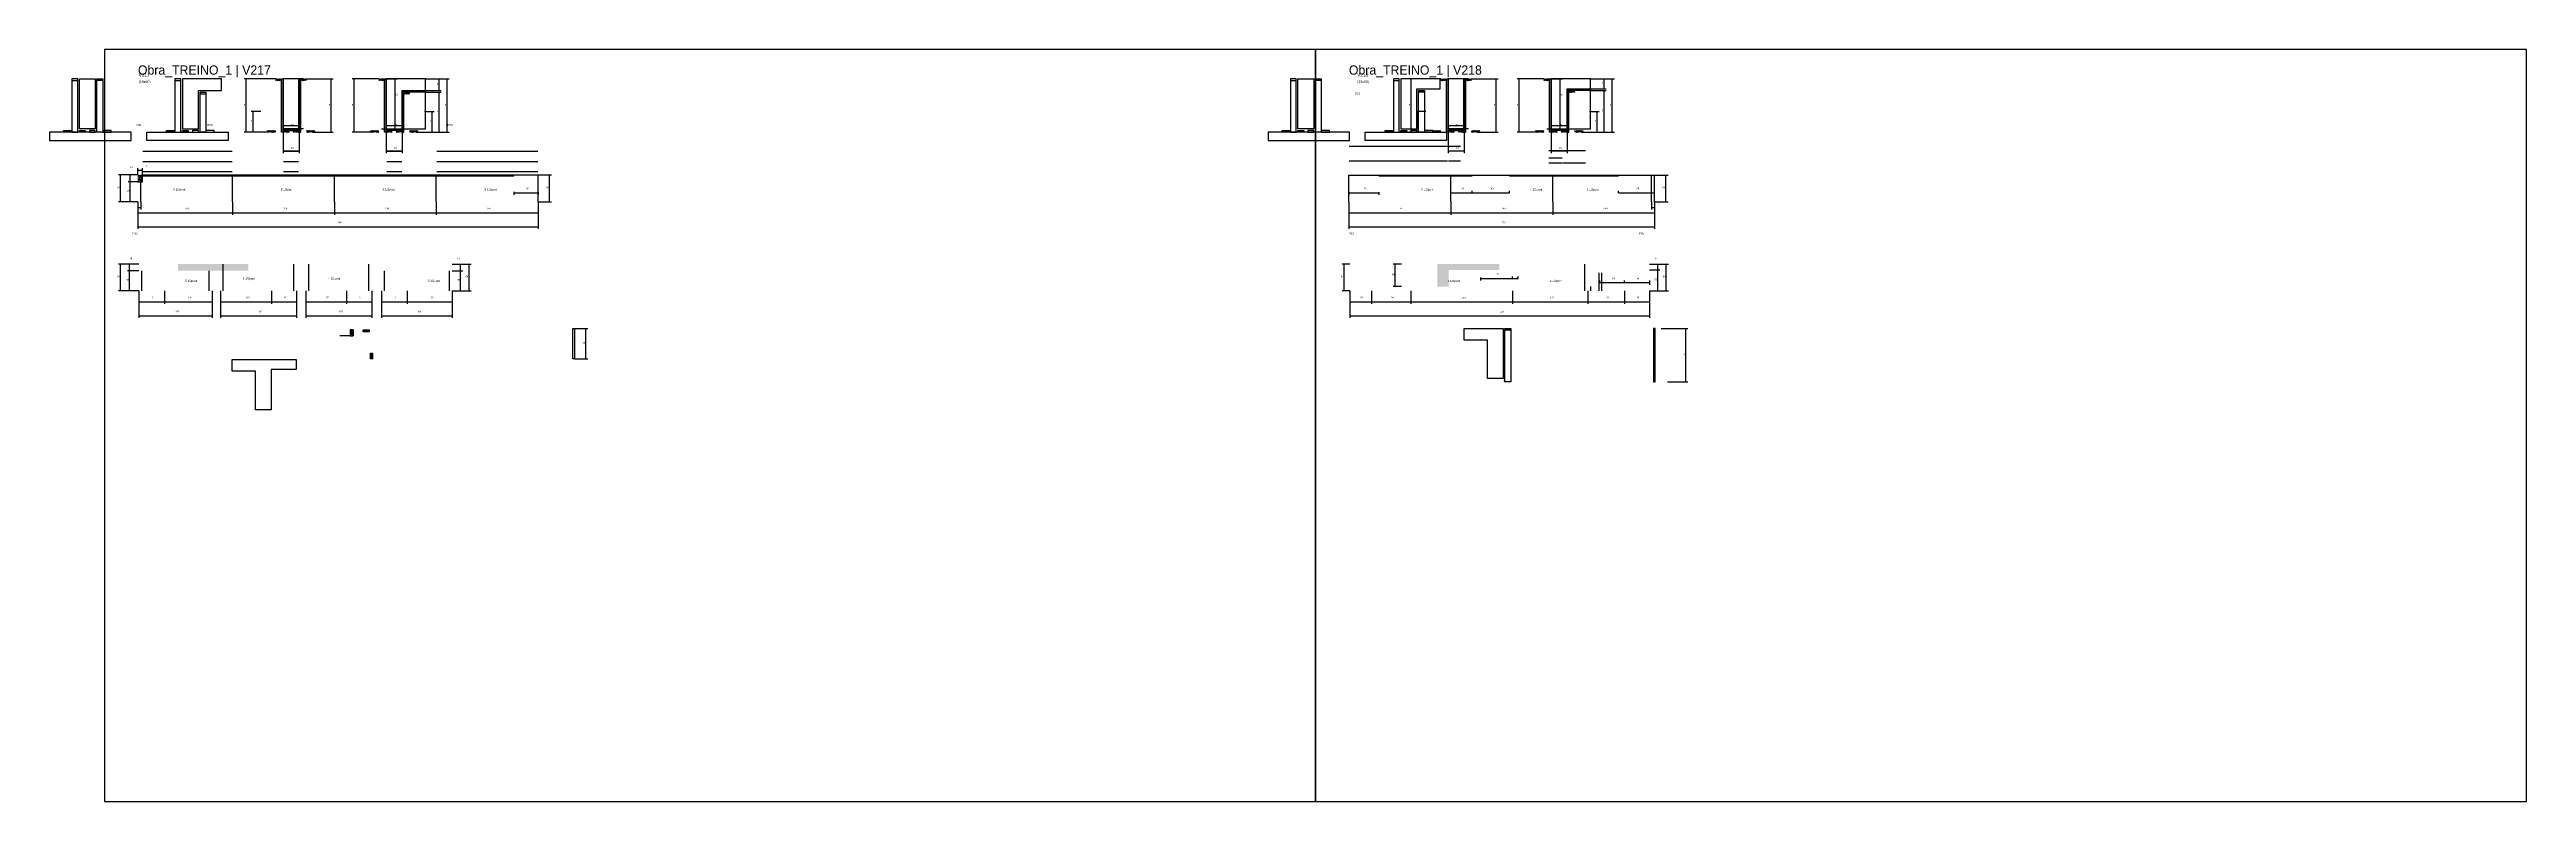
# Model space of a CAD drawing. Header units: metres. Extents: x -132 to 34800, y -36000 to 1848.
# Drawn here: x -132 to 5800, y -12600 to -10800 of the extents above; entities that cross this region are included whole.
import ezdxf

# ---------------------------------------------------------------- set-up
doc = ezdxf.new("R2010")
doc.units = ezdxf.units.M
for name, color, linetype in [('CELL_BORDER', 8, 'Continuous'), ('CONCRETO', 251, 'Continuous'), ('COTA', 4, 'Continuous'), ('Cota Seção (2x)', 4, 'Continuous'), ('Hachura', 253, 'Continuous'), ('LABEL_ID', 3, 'Continuous'), ('Madeira', 126, 'Continuous'), ('NOMENCLATURA', 7, 'Continuous'), ('Painéis', 200, 'Continuous'), ('SARR_2.2x7', 40, 'Continuous'), ('Texto Seção', 7, 'Continuous')]:
    doc.layers.add(name, color=color, linetype=linetype)

msp = doc.modelspace()

# ---------------------------------------------------------------- hatches: boundary and pattern name
at = {"layer": 'COTA'}
h = msp.add_hatch(dxfattribs=at)
h.set_pattern_fill('AR-CONC', scale=0.03)
h.paths.add_polyline_path([(80, -11100.3), (91, -11100.3), (91, -11116.3), (80, -11116.3)])
h = msp.add_hatch(dxfattribs=at)
h.set_pattern_fill('AR-CONC', scale=0.03)
h.paths.add_polyline_path([(344.7, -11329.4), (344.7, -11313.4), (344.7, -11313.4), (175.7, -11313.4), (175.7, -11313.4), (175.7, -11329.4), (175.7, -11329.4), (344.7, -11329.4)])
h = msp.add_hatch(dxfattribs=at)
h.set_pattern_fill('AR-CONC', scale=0.03)
h.paths.add_polyline_path([(3219, -11367.5), (3219, -11327.5), (3219, -11327.5), (3340, -11327.5), (3340, -11327.5), (3340, -11313.5), (3340, -11313.5), (3192, -11313.5), (3192, -11313.5), (3192, -11367.5), (3192, -11367.5), (3219, -11367.5)])
at = {"layer": 'Hachura'}
h = msp.add_hatch(dxfattribs=at)
h.set_pattern_fill('ANSI31', scale=0.5)
h.paths.add_polyline_path([(423.8, -10874.4), (423.8, -10870), (423.8, -10870), (409.8, -10870), (409.8, -10870), (409.8, -10874.4), (409.8, -10874.4), (423.8, -10874.4)])
h = msp.add_hatch(color=8, dxfattribs=at)
h.dxf.hatch_style = 1
h.paths.add_polyline_path([(423.8, -10870), (427.8, -10870), (427.8, -10870), (427.8, -10998), (427.8, -10998), (423.8, -10998), (423.8, -10998), (423.8, -10870)])
h = msp.add_hatch(color=8, dxfattribs=at)
h.dxf.hatch_style = 1
h.paths.add_polyline_path([(469.8, -10870), (465.8, -10870), (465.8, -10870), (465.8, -10998), (465.8, -10998), (469.8, -10998), (469.8, -10998), (469.8, -10870)])
h = msp.add_hatch(dxfattribs=at)
h.set_pattern_fill('ANSI31', scale=0.5)
h.paths.add_polyline_path([(469.8, -10874.4), (469.8, -10870), (469.8, -10870), (483.8, -10870), (483.8, -10870), (483.8, -10874.4), (483.8, -10874.4), (469.8, -10874.4)])
h = msp.add_hatch(dxfattribs=at)
h.set_pattern_fill('ANSI31', scale=0.5)
h.paths.add_polyline_path([(670.7, -10874.4), (670.7, -10870), (670.7, -10870), (656.7, -10870), (656.7, -10870), (656.7, -10874.4), (656.7, -10874.4), (670.7, -10874.4)])
h = msp.add_hatch(color=8, dxfattribs=at)
h.dxf.hatch_style = 1
h.paths.add_polyline_path([(670.7, -10870), (674.7, -10870), (674.7, -10870), (674.7, -10998), (674.7, -10998), (670.7, -10998), (670.7, -10998), (670.7, -10870)])
h = msp.add_hatch(color=8, dxfattribs=at)
h.dxf.hatch_style = 1
h.paths.add_polyline_path([(716.7, -10898), (712.7, -10898), (712.7, -10898), (712.7, -10998), (712.7, -10998), (716.7, -10998), (716.7, -10998), (716.7, -10898)])
h = msp.add_hatch(color=8, dxfattribs=at)
h.dxf.hatch_style = 1
h.paths.add_polyline_path([(712.7, -10902), (712.7, -10898), (712.7, -10898), (768.3, -10898), (768.3, -10898), (768.3, -10902), (768.3, -10902), (712.7, -10902)])
h = msp.add_hatch(dxfattribs=at)
h.set_pattern_fill('ANSI31', scale=0.5)
h.paths.add_polyline_path([(716.7, -10906.4), (716.7, -10902), (716.7, -10902), (730.7, -10902), (730.7, -10902), (730.7, -10906.4), (730.7, -10906.4), (716.7, -10906.4)])
h = msp.add_hatch(dxfattribs=at)
h.set_pattern_fill('ANSI31', scale=0.5)
h.paths.add_polyline_path([(3213.8, -10874.4), (3213.8, -10870), (3213.8, -10870), (3199.8, -10870), (3199.8, -10870), (3199.8, -10874.4), (3199.8, -10874.4), (3213.8, -10874.4)])
h = msp.add_hatch(color=8, dxfattribs=at)
h.dxf.hatch_style = 1
h.paths.add_polyline_path([(3213.8, -10870), (3217.8, -10870), (3217.8, -10870), (3217.8, -10998), (3217.8, -10998), (3213.8, -10998), (3213.8, -10998), (3213.8, -10870)])
h = msp.add_hatch(color=8, dxfattribs=at)
h.dxf.hatch_style = 1
h.paths.add_polyline_path([(3259.8, -10870), (3255.8, -10870), (3255.8, -10870), (3255.8, -10998), (3255.8, -10998), (3259.8, -10998), (3259.8, -10998), (3259.8, -10870)])
h = msp.add_hatch(dxfattribs=at)
h.set_pattern_fill('ANSI31', scale=0.5)
h.paths.add_polyline_path([(3259.8, -10874.4), (3259.8, -10870), (3259.8, -10870), (3273.8, -10870), (3273.8, -10870), (3273.8, -10874.4), (3273.8, -10874.4), (3259.8, -10874.4)])
h = msp.add_hatch(dxfattribs=at)
h.set_pattern_fill('ANSI31', scale=0.5)
h.paths.add_polyline_path([(3460.7, -10874.4), (3460.7, -10870), (3460.7, -10870), (3446.7, -10870), (3446.7, -10870), (3446.7, -10874.4), (3446.7, -10874.4), (3460.7, -10874.4)])
h = msp.add_hatch(color=8, dxfattribs=at)
h.dxf.hatch_style = 1
h.paths.add_polyline_path([(3460.7, -10870), (3464.7, -10870), (3464.7, -10870), (3464.7, -10998), (3464.7, -10998), (3460.7, -10998), (3460.7, -10998), (3460.7, -10870)])
h = msp.add_hatch(color=8, dxfattribs=at)
h.dxf.hatch_style = 1
h.paths.add_polyline_path([(3502.7, -10898), (3502.7, -10894), (3502.7, -10894), (3558.3, -10894), (3558.3, -10894), (3558.3, -10898), (3558.3, -10898), (3502.7, -10898)])
h = msp.add_hatch(color=8, dxfattribs=at)
h.dxf.hatch_style = 1
h.paths.add_polyline_path([(3506.7, -10898), (3502.7, -10898), (3502.7, -10898), (3502.7, -10998), (3502.7, -10998), (3506.7, -10998), (3506.7, -10998), (3506.7, -10898)])
h = msp.add_hatch(dxfattribs=at)
h.set_pattern_fill('ANSI31', scale=0.5)
h.paths.add_polyline_path([(3506.7, -10902.4), (3506.7, -10898), (3506.7, -10898), (3520.7, -10898), (3520.7, -10898), (3520.7, -10902.4), (3520.7, -10902.4), (3506.7, -10902.4)])
h = msp.add_hatch(dxfattribs=at)
h.set_pattern_fill('ANSI31', scale=0.5)
h.paths.add_polyline_path([(389.8, -10998), (389.8, -10993.6), (389.8, -10993.6), (409.8, -10993.6), (409.8, -10993.6), (409.8, -10998), (409.8, -10998), (389.8, -10998)])
h = msp.add_hatch(color=8, dxfattribs=at)
h.dxf.hatch_style = 1
h.paths.add_polyline_path([(465.8, -10993.6), (465.8, -10990), (465.8, -10990), (427.8, -10990), (427.8, -10990), (427.8, -10993.6), (427.8, -10993.6), (465.8, -10993.6)])
h = msp.add_hatch(dxfattribs=at)
h.set_pattern_fill('ANSI31', scale=0.5)
h.paths.add_polyline_path([(427.8, -10998), (427.8, -10993.6), (427.8, -10993.6), (441.8, -10993.6), (441.8, -10993.6), (441.8, -10998), (441.8, -10998), (427.8, -10998)])
h = msp.add_hatch(dxfattribs=at)
h.set_pattern_fill('ANSI31', scale=0.5)
h.paths.add_polyline_path([(465.8, -10998), (465.8, -10993.6), (465.8, -10993.6), (451.8, -10993.6), (451.8, -10993.6), (451.8, -10998), (451.8, -10998), (465.8, -10998)])
h = msp.add_hatch(dxfattribs=at)
h.set_pattern_fill('ANSI31', scale=0.5)
h.paths.add_polyline_path([(503.8, -10998), (503.8, -10993.6), (503.8, -10993.6), (483.8, -10993.6), (483.8, -10993.6), (483.8, -10998), (483.8, -10998), (503.8, -10998)])
h = msp.add_hatch(dxfattribs=at)
h.set_pattern_fill('ANSI31', scale=0.5)
h.paths.add_polyline_path([(636.7, -10998), (636.7, -10993.6), (636.7, -10993.6), (656.7, -10993.6), (656.7, -10993.6), (656.7, -10998), (656.7, -10998), (636.7, -10998)])
h = msp.add_hatch(color=8, dxfattribs=at)
h.dxf.hatch_style = 1
h.paths.add_polyline_path([(674.7, -10993.6), (674.7, -10990), (674.7, -10990), (712.7, -10990), (712.7, -10990), (712.7, -10993.6), (712.7, -10993.6), (674.7, -10993.6)])
h = msp.add_hatch(dxfattribs=at)
h.set_pattern_fill('ANSI31', scale=0.5)
h.paths.add_polyline_path([(674.7, -10998), (674.7, -10993.6), (674.7, -10993.6), (688.7, -10993.6), (688.7, -10993.6), (688.7, -10998), (688.7, -10998), (674.7, -10998)])
h = msp.add_hatch(dxfattribs=at)
h.set_pattern_fill('ANSI31', scale=0.5)
h.paths.add_polyline_path([(712.7, -10998), (712.7, -10993.6), (712.7, -10993.6), (698.7, -10993.6), (698.7, -10993.6), (698.7, -10998), (698.7, -10998), (712.7, -10998)])
h = msp.add_hatch(dxfattribs=at)
h.set_pattern_fill('ANSI31', scale=0.5)
h.paths.add_polyline_path([(750.7, -10998), (750.7, -10993.6), (750.7, -10993.6), (730.7, -10993.6), (730.7, -10993.6), (730.7, -10998), (730.7, -10998), (750.7, -10998)])
h = msp.add_hatch(dxfattribs=at)
h.set_pattern_fill('ANSI31', scale=0.5)
h.paths.add_polyline_path([(3179.8, -10998), (3179.8, -10993.6), (3179.8, -10993.6), (3199.8, -10993.6), (3199.8, -10993.6), (3199.8, -10998), (3199.8, -10998), (3179.8, -10998)])
h = msp.add_hatch(color=8, dxfattribs=at)
h.dxf.hatch_style = 1
h.paths.add_polyline_path([(3255.8, -10993.6), (3255.8, -10990), (3255.8, -10990), (3217.8, -10990), (3217.8, -10990), (3217.8, -10993.6), (3217.8, -10993.6), (3255.8, -10993.6)])
h = msp.add_hatch(dxfattribs=at)
h.set_pattern_fill('ANSI31', scale=0.5)
h.paths.add_polyline_path([(3217.8, -10998), (3217.8, -10993.6), (3217.8, -10993.6), (3231.8, -10993.6), (3231.8, -10993.6), (3231.8, -10998), (3231.8, -10998), (3217.8, -10998)])
h = msp.add_hatch(dxfattribs=at)
h.set_pattern_fill('ANSI31', scale=0.5)
h.paths.add_polyline_path([(3255.8, -10998), (3255.8, -10993.6), (3255.8, -10993.6), (3241.8, -10993.6), (3241.8, -10993.6), (3241.8, -10998), (3241.8, -10998), (3255.8, -10998)])
h = msp.add_hatch(dxfattribs=at)
h.set_pattern_fill('ANSI31', scale=0.5)
h.paths.add_polyline_path([(3293.8, -10998), (3293.8, -10993.6), (3293.8, -10993.6), (3273.8, -10993.6), (3273.8, -10993.6), (3273.8, -10998), (3273.8, -10998), (3293.8, -10998)])
h = msp.add_hatch(dxfattribs=at)
h.set_pattern_fill('ANSI31', scale=0.5)
h.paths.add_polyline_path([(3426.7, -10998), (3426.7, -10993.6), (3426.7, -10993.6), (3446.7, -10993.6), (3446.7, -10993.6), (3446.7, -10998), (3446.7, -10998), (3426.7, -10998)])
h = msp.add_hatch(color=8, dxfattribs=at)
h.dxf.hatch_style = 1
h.paths.add_polyline_path([(3464.7, -10993.6), (3464.7, -10990), (3464.7, -10990), (3502.7, -10990), (3502.7, -10990), (3502.7, -10993.6), (3502.7, -10993.6), (3464.7, -10993.6)])
h = msp.add_hatch(dxfattribs=at)
h.set_pattern_fill('ANSI31', scale=0.5)
h.paths.add_polyline_path([(3464.7, -10998), (3464.7, -10993.6), (3464.7, -10993.6), (3478.7, -10993.6), (3478.7, -10993.6), (3478.7, -10998), (3478.7, -10998), (3464.7, -10998)])
h = msp.add_hatch(dxfattribs=at)
h.set_pattern_fill('ANSI31', scale=0.5)
h.paths.add_polyline_path([(3502.7, -10998), (3502.7, -10993.6), (3502.7, -10993.6), (3488.7, -10993.6), (3488.7, -10993.6), (3488.7, -10998), (3488.7, -10998), (3502.7, -10998)])
h = msp.add_hatch(dxfattribs=at)
h.set_pattern_fill('ANSI31', scale=0.5)
h.paths.add_polyline_path([(3540.7, -10998), (3540.7, -10993.6), (3540.7, -10993.6), (3520.7, -10993.6), (3520.7, -10993.6), (3520.7, -10998), (3520.7, -10998), (3540.7, -10998)])
h = msp.add_hatch(dxfattribs=at)
h.set_pattern_fill('ANSI31', scale=0.5)
h.paths.add_polyline_path([(595.2, -11471.1), (588.2, -11471.1), (588.2, -11485.1), (595.2, -11485.1)])
h = msp.add_hatch(dxfattribs=at)
h.set_pattern_fill('ANSI31', scale=0.5)
h.paths.add_polyline_path([(619.5, -11471.1), (619.5, -11475.5), (619.5, -11475.5), (633.5, -11475.5), (633.5, -11475.5), (633.5, -11471.1), (633.5, -11471.1), (619.5, -11471.1)])
h = msp.add_hatch(color=8, dxfattribs=at)
h.dxf.hatch_style = 1
h.paths.add_polyline_path([(3353.6, -11467.6), (3349.6, -11467.6), (3349.6, -11467.6), (3349.6, -11595.6), (3349.6, -11595.6), (3353.6, -11595.6), (3353.6, -11595.6), (3353.6, -11467.6)])
h = msp.add_hatch(dxfattribs=at)
h.set_pattern_fill('ANSI31', scale=0.5)
h.paths.add_polyline_path([(3353.6, -11472), (3353.6, -11467.6), (3353.6, -11467.6), (3367.6, -11467.6), (3367.6, -11467.6), (3367.6, -11472), (3367.6, -11472), (3353.6, -11472)])
h = msp.add_hatch(dxfattribs=at)
h.set_pattern_fill('ANSI31', scale=0.5)
h.paths.add_polyline_path([(637.1, -11540.5), (641.5, -11540.5), (641.5, -11540.5), (641.5, -11526.5), (641.5, -11526.5), (637.1, -11526.5), (637.1, -11526.5), (637.1, -11540.5)])

# ---------------------------------------------------------------- linework, layer by layer
at = {"layer": 'CELL_BORDER'}
for points in [[(0, -12600), (2900, -12600), (2900, -10800), (0, -10800)], [(2900, -12600), (5800, -12600), (5800, -10800), (2900, -10800)]]:
    msp.add_lwpolyline(points, close=True, dxfattribs=at)
at = {"layer": 'CONCRETO'}
for points in [[(-60.2, -10870), (-60.2, -10870), (-22.2, -10870), (-22.2, -10898), (-22.2, -10898), (-22.2, -10990), (-60.2, -10990), (-60.2, -10870)], [(280.3, -10898), (280.3, -10870), (186.7, -10870), (186.7, -10898), (186.7, -10898), (186.7, -10990), (224.7, -10990), (224.7, -10898)], [(427.8, -10990), (465.8, -10990), (465.8, -10870), (427.8, -10870)], [(674.7, -10990), (768.3, -10990), (768.3, -10870), (674.7, -10870)], [(2857.8, -10870), (2857.8, -10870), (2895.8, -10870), (2895.8, -10898), (2895.8, -10898), (2895.8, -10990), (2857.8, -10990), (2857.8, -10870)], [(3198.3, -10894), (3198.3, -10870), (3104.7, -10870), (3104.7, -10898), (3104.7, -10898), (3104.7, -10990), (3142.7, -10990), (3142.7, -10894)], [(3217.8, -10990), (3255.8, -10990), (3255.8, -10870), (3217.8, -10870)], [(3464.7, -10990), (3558.3, -10990), (3558.3, -10870), (3464.7, -10870)], [(3256, -11495.6), (3256, -11467.6), (3349.6, -11467.6), (3349.6, -11495.6), (3349.6, -11495.6), (3349.6, -11587.6), (3311.6, -11587.6), (3311.6, -11495.6)], [(305.7, -11570.3), (305.7, -11542.3), (459.3, -11542.3), (459.3, -11566.3), (399.3, -11566.3), (399.3, -11662.3), (361.3, -11662.3), (361.3, -11570.3)]]:
    msp.add_lwpolyline(points, close=True, dxfattribs=at)
at = {"layer": 'COTA'}
for p, q in [((409.8, -10870), (334.1, -10870)), ((339.1, -10998), (339.1, -10870)), ((483.8, -10870), (547.7, -10870)), ((542.7, -10998), (542.7, -10870)), ((656.7, -10870), (592.8, -10870)), ((597.8, -10998), (597.8, -10870)), ((768.3, -10870), (825.7, -10870)), ((768.3, -10870), (806.3, -10870)), ((768.3, -10898), (806.3, -10898)), ((768.3, -10902), (806.3, -10902)), ((801.3, -10898), (801.3, -10870)), ((801.3, -10998), (801.3, -10902)), ((820.7, -10998), (820.7, -10870)), ((3199.8, -10870), (3124.1, -10870)), ((3129.1, -10998), (3129.1, -10870)), ((3273.8, -10870), (3337.7, -10870)), ((3332.7, -10998), (3332.7, -10870)), ((3446.7, -10870), (3382.8, -10870)), ((3387.8, -10998), (3387.8, -10870)), ((3558.3, -10870), (3615.7, -10870)), ((3558.3, -10870), (3596.3, -10870)), ((3558.3, -10894), (3596.3, -10894)), ((3558.3, -10898), (3596.3, -10898)), ((3591.3, -10894), (3591.3, -10870)), ((3591.3, -10998), (3591.3, -10898)), ((3610.7, -10998), (3610.7, -10870)), ((374.5, -10948), (350.9, -10948)), ((355.9, -10998), (355.9, -10948)), ((766, -10948), (789.5, -10948)), ((784.5, -10998), (784.5, -10948)), ((3164.5, -10948.1), (3140.9, -10948.1)), ((3145.9, -10998), (3145.9, -10948.1)), ((3556, -10948.1), (3579.5, -10948.1)), ((3574.5, -10998), (3574.5, -10948.1)), ((394.2, -10998), (334.1, -10998)), ((374.5, -10998), (350.9, -10998)), ((427.8, -10998), (427.8, -11047.7)), ((465.8, -10998), (465.8, -11047.7)), ((499.4, -10998), (547.7, -10998)), ((641.1, -10998), (592.8, -10998)), ((674.7, -10998), (674.7, -11047.7)), ((712.7, -10998), (712.7, -11047.7)), ((746.3, -10998), (825.7, -10998)), ((746.3, -10998), (806.3, -10998)), ((766, -10998), (789.5, -10998)), ((3184.2, -10998), (3124.1, -10998)), ((3164.5, -10998), (3140.9, -10998)), ((3217.8, -10998), (3217.8, -11047.8)), ((3255.8, -10998), (3255.8, -11047.8)), ((3289.4, -10998), (3337.7, -10998)), ((3431.1, -10998), (3382.8, -10998)), ((3464.7, -10998), (3464.7, -11047.8)), ((3502.7, -10998), (3502.7, -11047.8)), ((3536.3, -10998), (3615.7, -10998)), ((3536.3, -10998), (3596.3, -10998)), ((3556, -10998), (3579.5, -10998)), ((427.8, -11042.7), (465.8, -11042.7)), ((674.7, -11042.7), (712.7, -11042.7)), ((3217.8, -11042.8), (3255.8, -11042.8)), ((3464.7, -11042.8), (3502.7, -11042.8)), ((80, -11164.3), (80, -11229.4)), ((80, -11164.3), (80, -11183.2)), ((80, -11164.3), (80, -11195.9)), ((80, -11178.2), (87, -11178.2)), ((80, -11190.9), (306.5, -11190.9)), ((87, -11164.3), (87, -11183.2)), ((306.5, -11164.3), (306.5, -11195.9)), ((306.5, -11164.3), (306.5, -11195.9)), ((306.5, -11190.9), (550.5, -11190.9)), ((550.5, -11164.3), (550.5, -11195.9)), ((550.5, -11164.3), (550.5, -11195.9)), ((550.5, -11190.9), (794.5, -11190.9)), ((794.5, -11164.3), (794.5, -11195.9)), ((794.5, -11164.3), (794.5, -11195.9)), ((794.5, -11190.9), (1038.5, -11190.9)), ((1038.5, -11164.3), (1038.5, -11195.9)), ((1038.5, -11164.3), (1038.5, -11229.4)), ((2980, -11164.4), (2980, -11229.5)), ((2980, -11164.4), (2980, -11195.9)), ((2980, -11190.9), (3224, -11190.9)), ((3224, -11164.4), (3224, -11195.9)), ((3224, -11164.4), (3224, -11195.9)), ((3224, -11190.9), (3468, -11190.9)), ((3468, -11164.4), (3468, -11195.9)), ((3468, -11164.4), (3468, -11195.9)), ((3468, -11190.9), (3712, -11190.9)), ((3705, -11164.4), (3705, -11183.3)), ((3705, -11178.3), (3712, -11178.3)), ((3712, -11164.4), (3712, -11195.9)), ((3712, -11164.4), (3712, -11229.5)), ((3712, -11164.4), (3712, -11183.3)), ((80, -11224.4), (1038.5, -11224.4)), ((2980, -11224.5), (3712, -11224.5)), ((82.5, -11313.4), (33.4, -11313.4)), ((38.4, -11377.4), (38.4, -11313.4)), ((82.5, -11313.4), (55, -11313.4)), ((82.5, -11329.4), (55, -11329.4)), ((82.5, -11329.4), (55, -11329.4)), ((60, -11329.4), (60, -11313.4)), ((60, -11377.4), (60, -11329.4)), ((82.5, -11377.4), (33.4, -11377.4)), ((82.5, -11377.4), (55, -11377.4)), ((82.5, -11377.4), (82.5, -11409)), ((82.5, -11377.4), (82.5, -11442.5)), ((143.5, -11377.4), (143.5, -11409)), ((143.5, -11377.4), (143.5, -11409)), ((257.5, -11377.4), (257.5, -11409)), ((257.5, -11377.4), (257.5, -11442.5)), ((277.5, -11377.4), (277.5, -11442.5)), ((460, -11377.4), (460, -11442.5)), ((482.1, -11377.4), (482.1, -11442.5)), ((640.1, -11377.4), (640.1, -11442.5)), ((663.7, -11377.4), (663.7, -11409)), ((663.7, -11377.4), (663.7, -11442.5)), ((724.7, -11377.4), (724.7, -11409)), ((724.7, -11377.4), (724.7, -11409)), ((832.7, -11377.4), (832.7, -11409)), ((832.7, -11377.4), (832.7, -11442.5)), ((2982, -11377.5), (2982, -11442.6)), ((3128, -11377.5), (3128, -11409)), ((3372, -11377.5), (3372, -11409)), ((3372, -11377.5), (3372, -11409)), ((3552, -11377.5), (3552, -11409)), ((3552, -11377.5), (3552, -11409)), ((3640, -11377.5), (3640, -11409)), ((3640, -11377.5), (3640, -11409)), ((3700, -11377.5), (3700, -11409)), ((3700, -11377.5), (3700, -11442.6)), ((82.5, -11404), (143.5, -11404)), ((82.5, -11437.5), (257.5, -11437.5)), ((143.5, -11404), (257.5, -11404)), ((277.5, -11437.5), (460, -11437.5)), ((482.1, -11437.5), (640.1, -11437.5)), ((663.7, -11404), (724.7, -11404)), ((663.7, -11437.5), (832.7, -11437.5)), ((724.7, -11404), (832.7, -11404)), ((2982, -11437.6), (3700, -11437.6)), ((3128, -11404), (3372, -11404)), ((3372, -11404), (3552, -11404)), ((3552, -11404), (3640, -11404)), ((3640, -11404), (3700, -11404)), ((1125.1, -11467.5), (1157.4, -11467.5)), ((1152.4, -11540.5), (1152.4, -11467.5)), ((3727.6, -11467.6), (3791.5, -11467.6)), ((3786.5, -11595.6), (3786.5, -11467.6)), ((1125.1, -11540.5), (1157.4, -11540.5)), ((3743.2, -11595.6), (3791.5, -11595.6))]:
    msp.add_line(p, q, dxfattribs=at)
at = {"layer": 'Cota Seção (2x)'}
for p, q in [((476.8, -10870), (460.3, -10870)), ((465.3, -10990), (465.3, -10870)), ((663.7, -10870), (701.2, -10870)), ((696.2, -10990), (696.2, -10870)), ((3266.8, -10870), (3250.3, -10870)), ((3255.3, -10990), (3255.3, -10870)), ((3453.7, -10870), (3491.2, -10870)), ((3486.2, -10990), (3486.2, -10870)), ((427.8, -10998), (427.8, -10977)), ((427.8, -10982), (465.8, -10982)), ((476.8, -10990), (460.3, -10990)), ((465.8, -10998), (465.8, -10977)), ((663.7, -10990), (701.2, -10990)), ((674.7, -10998), (674.7, -10977)), ((674.7, -10982), (712.7, -10982)), ((712.7, -10998), (712.7, -10977)), ((3217.8, -10998), (3217.8, -10977)), ((3217.8, -10982), (3255.8, -10982)), ((3266.8, -10990), (3250.3, -10990)), ((3255.8, -10998), (3255.8, -10977)), ((3453.7, -10990), (3491.2, -10990)), ((3464.7, -10998), (3464.7, -10977)), ((3464.7, -10982), (3502.7, -10982)), ((3502.7, -10998), (3502.7, -10977)), ((80, -11100.3), (80, -11083.6)), ((80, -11088.6), (91, -11088.6)), ((91, -11100.3), (91, -11083.6)), ((80, -11100.3), (33.2, -11100.3)), ((38.2, -11164.3), (38.2, -11100.3)), ((80, -11100.3), (56.4, -11100.3)), ((80, -11116.3), (56.4, -11116.3)), ((80, -11116.3), (56.4, -11116.3)), ((61.4, -11116.3), (61.4, -11100.3)), ((61.4, -11164.3), (61.4, -11116.3)), ((980.5, -11141), (980.5, -11147.9)), ((980.5, -11142.9), (1038.5, -11142.9)), ((1038.5, -11100.3), (1070.8, -11100.3)), ((1038.5, -11141), (1038.5, -11147.9)), ((1065.8, -11164.3), (1065.8, -11100.3)), ((2980, -11141.1), (2980, -11148)), ((2980, -11143), (3052, -11143)), ((3052, -11141.1), (3052, -11148)), ((3224, -11143), (3224, -11138)), ((3224, -11143), (3275, -11143)), ((3275, -11143), (3275, -11138)), ((3275, -11143), (3275, -11138)), ((3275, -11143), (3365, -11143)), ((3365, -11143), (3365, -11138)), ((3626, -11143), (3626, -11138)), ((3626, -11143), (3712, -11143)), ((3712, -11100.4), (3744.3, -11100.4)), ((3712, -11143), (3712, -11138)), ((3739.3, -11164.4), (3739.3, -11100.4)), ((80, -11164.3), (33.2, -11164.3)), ((80, -11164.3), (56.4, -11164.3)), ((1038.5, -11164.3), (1070.8, -11164.3)), ((3712, -11164.4), (3744.3, -11164.4)), ((832.7, -11313.4), (857.7, -11313.4)), ((832.7, -11313.4), (877.9, -11313.4)), ((832.7, -11329.4), (857.7, -11329.4)), ((832.7, -11329.4), (857.7, -11329.4)), ((852.7, -11329.4), (852.7, -11313.4)), ((852.7, -11377.4), (852.7, -11329.4)), ((872.9, -11377.4), (872.9, -11313.4)), ((2982, -11313.5), (2963.9, -11313.5)), ((2968.9, -11377.5), (2968.9, -11313.5)), ((3106, -11313.5), (3086.2, -11313.5)), ((3091.2, -11367.5), (3091.2, -11313.5)), ((3700, -11313.5), (3725, -11313.5)), ((3700, -11313.5), (3745.1, -11313.5)), ((3700, -11327.5), (3725, -11327.5)), ((3700, -11327.5), (3725, -11327.5)), ((3720, -11327.5), (3720, -11313.5)), ((3720, -11377.5), (3720, -11327.5)), ((3740.1, -11377.5), (3740.1, -11313.5)), ((277.5, -11377.4), (277.5, -11409)), ((399.5, -11377.4), (399.5, -11409)), ((399.5, -11377.4), (399.5, -11409)), ((460, -11377.4), (460, -11409)), ((482.1, -11377.4), (482.1, -11409)), ((579.1, -11377.4), (579.1, -11409)), ((579.1, -11377.4), (579.1, -11409)), ((640.1, -11377.4), (640.1, -11409)), ((832.7, -11377.4), (857.7, -11377.4)), ((832.7, -11377.4), (877.9, -11377.4)), ((2982, -11377.5), (2963.9, -11377.5)), ((2982, -11377.5), (2982, -11409)), ((3034, -11377.5), (3034, -11409)), ((3034, -11377.5), (3034, -11409)), ((3106, -11367.5), (3086.2, -11367.5)), ((3128, -11377.5), (3128, -11409)), ((3295, -11345.5), (3295, -11352.9)), ((3295, -11347.9), (3372, -11347.9)), ((3372, -11347.9), (3372, -11342.9)), ((3372, -11347.9), (3372, -11342.9)), ((3372, -11347.9), (3385, -11347.9)), ((3385, -11347.9), (3385, -11342.9)), ((3581, -11357.9), (3581, -11352.9)), ((3581, -11357.9), (3640, -11357.9)), ((3640, -11357.9), (3640, -11352.9)), ((3640, -11357.9), (3640, -11352.9)), ((3640, -11357.9), (3700, -11357.9)), ((3700, -11352.5), (3700, -11362.9)), ((3700, -11377.5), (3725, -11377.5)), ((3700, -11377.5), (3745.1, -11377.5)), ((277.5, -11404), (399.5, -11404)), ((399.5, -11404), (460, -11404)), ((482.1, -11404), (579.1, -11404)), ((579.1, -11404), (640.1, -11404)), ((2982, -11404), (3034, -11404)), ((3034, -11404), (3128, -11404))]:
    msp.add_line(p, q, dxfattribs=at)
at = {"layer": 'Madeira'}
for points in [[(-64.2, -10874.4), (-64.2, -10870), (-78.2, -10870), (-78.2, -10874.4)], [(-64.2, -10870), (-78.2, -10870), (-78.2, -10998), (-64.2, -10998)], [(-18.2, -10874.4), (-18.2, -10870), (-4.2, -10870), (-4.2, -10874.4)], [(-18.2, -10870), (-4.2, -10870), (-4.2, -10998), (-18.2, -10998)], [(182.7, -10874.4), (182.7, -10870), (168.7, -10870), (168.7, -10874.4)], [(182.7, -10870), (168.7, -10870), (168.7, -10998), (182.7, -10998)], [(228.7, -10906.4), (228.7, -10902), (242.7, -10902), (242.7, -10906.4)], [(228.7, -10902), (242.7, -10902), (242.7, -10998), (228.7, -10998)], [(2853.8, -10874.4), (2853.8, -10870), (2839.8, -10870), (2839.8, -10874.4)], [(2853.8, -10870), (2839.8, -10870), (2839.8, -10998), (2853.8, -10998)], [(2899.8, -10874.4), (2899.8, -10870), (2913.8, -10870), (2913.8, -10874.4)], [(2899.8, -10870), (2913.8, -10870), (2913.8, -10998), (2899.8, -10998)], [(3100.7, -10874.4), (3100.7, -10870), (3086.7, -10870), (3086.7, -10874.4)], [(3100.7, -10870), (3086.7, -10870), (3086.7, -10998), (3100.7, -10998)], [(3146.7, -10902.4), (3146.7, -10898), (3160.7, -10898), (3160.7, -10902.4)], [(3146.7, -10898), (3160.7, -10898), (3160.7, -10998), (3146.7, -10998)], [(-131.7, -11018), (63.5, -11018), (63.5, -10998), (-131.7, -10998)], [(-98.2, -10998), (-98.2, -10993.6), (-78.2, -10993.6), (-78.2, -10998)], [(-60.2, -10998), (-60.2, -10993.6), (-46.2, -10993.6), (-46.2, -10998)], [(-22.2, -10998), (-22.2, -10993.6), (-36.2, -10993.6), (-36.2, -10998)], [(15.8, -10998), (15.8, -10993.6), (-4.2, -10993.6), (-4.2, -10998)], [(296.1, -11018), (101, -11018), (101, -10998), (296.1, -10998)], [(148.7, -10998), (148.7, -10993.6), (168.7, -10993.6), (168.7, -10998)], [(186.7, -10998), (186.7, -10993.6), (200.7, -10993.6), (200.7, -10998)], [(224.7, -10998), (224.7, -10993.6), (210.7, -10993.6), (210.7, -10998)], [(262.7, -10998), (262.7, -10993.6), (242.7, -10993.6), (242.7, -10998)], [(2786.3, -11018), (2981.5, -11018), (2981.5, -10998), (2786.3, -10998)], [(2819.8, -10998), (2819.8, -10993.6), (2839.8, -10993.6), (2839.8, -10998)], [(2857.8, -10998), (2857.8, -10993.6), (2871.8, -10993.6), (2871.8, -10998)], [(2895.8, -10998), (2895.8, -10993.6), (2881.8, -10993.6), (2881.8, -10998)], [(2933.8, -10998), (2933.8, -10993.6), (2913.8, -10993.6), (2913.8, -10998)], [(3214.1, -11018), (3018.9, -11018), (3018.9, -10998), (3214.1, -10998)], [(3066.7, -10998), (3066.7, -10993.6), (3086.7, -10993.6), (3086.7, -10998)], [(3104.7, -10998), (3104.7, -10993.6), (3118.7, -10993.6), (3118.7, -10998)], [(3142.7, -10998), (3142.7, -10993.6), (3128.7, -10993.6), (3128.7, -10998)], [(3180.7, -10998), (3180.7, -10993.6), (3160.7, -10993.6), (3160.7, -10998)], [(595.2, -11485.1), (595.2, -11471.1), (588.2, -11471.1), (588.2, -11485.1)], [(619.5, -11471.1), (633.5, -11471.1), (633.5, -11475.5), (619.5, -11475.5)], [(3353.6, -11472), (3353.6, -11467.6), (3367.6, -11467.6), (3367.6, -11472)], [(3353.6, -11467.6), (3367.6, -11467.6), (3367.6, -11595.6), (3353.6, -11595.6)], [(637.1, -11540.5), (637.1, -11526.5), (641.5, -11526.5), (641.5, -11540.5)]]:
    msp.add_lwpolyline(points, close=True, dxfattribs=at)
msp.add_lwpolyline([(595.2, -11471.1), (595.2, -11485.1), (563.7, -11485.1)], dxfattribs=at)
at = {"layer": 'Painéis'}
for p, q in [((427.8, -10998), (427.8, -10870)), ((465.8, -10998), (465.8, -10870)), ((674.7, -10998), (674.7, -10870)), ((712.7, -10898), (768.3, -10898)), ((712.7, -10902), (712.7, -10898)), ((712.7, -10998), (712.7, -10902)), ((768.3, -10902), (768.3, -10898)), ((3217.8, -10998), (3217.8, -10870)), ((3255.8, -10998), (3255.8, -10870)), ((3464.7, -10998), (3464.7, -10870)), ((3502.7, -10894), (3558.3, -10894)), ((3502.7, -10898), (3502.7, -10894)), ((3502.7, -10998), (3502.7, -10898)), ((3558.3, -10898), (3558.3, -10894)), ((427.8, -10990), (465.8, -10990)), ((427.8, -10993.6), (427.8, -10990)), ((465.8, -10993.6), (465.8, -10990)), ((674.7, -10990), (712.7, -10990)), ((674.7, -10993.6), (674.7, -10990)), ((712.7, -10993.6), (712.7, -10990)), ((3217.8, -10990), (3255.8, -10990)), ((3217.8, -10993.6), (3217.8, -10990)), ((3255.8, -10993.6), (3255.8, -10990)), ((3464.7, -10990), (3502.7, -10990)), ((3464.7, -10993.6), (3464.7, -10990)), ((3502.7, -10993.6), (3502.7, -10990)), ((80, -11116.3), (91, -11116.3)), ((91, -11100.3), (1038.5, -11100.3)), ((91, -11116.3), (91, -11100.3)), ((306.5, -11164.3), (306.5, -11100.3)), ((550.5, -11164.3), (550.5, -11100.3)), ((794.5, -11164.3), (794.5, -11100.3)), ((1038.5, -11164.3), (1038.5, -11100.3)), ((2980, -11100.4), (3712, -11100.4)), ((2980, -11164.4), (2980, -11100.4)), ((3224, -11164.4), (3224, -11100.4)), ((3468, -11164.4), (3468, -11100.4)), ((3712, -11164.4), (3712, -11100.4))]:
    msp.add_line(p, q, dxfattribs=at)
for points in [[(423.8, -10870), (427.8, -10870), (427.8, -10998), (423.8, -10998)], [(469.8, -10870), (465.8, -10870), (465.8, -10998), (469.8, -10998)], [(670.7, -10870), (674.7, -10870), (674.7, -10998), (670.7, -10998)], [(712.7, -10902), (712.7, -10898), (768.3, -10898), (768.3, -10902)], [(716.7, -10902), (712.7, -10902), (712.7, -10998), (716.7, -10998)], [(3213.8, -10870), (3217.8, -10870), (3217.8, -10998), (3213.8, -10998)], [(3259.8, -10870), (3255.8, -10870), (3255.8, -10998), (3259.8, -10998)], [(3460.7, -10870), (3464.7, -10870), (3464.7, -10998), (3460.7, -10998)], [(3502.7, -10898), (3502.7, -10894), (3558.3, -10894), (3558.3, -10898)], [(3506.7, -10898), (3502.7, -10898), (3502.7, -10998), (3506.7, -10998)], [(465.8, -10993.6), (465.8, -10990), (427.8, -10990), (427.8, -10993.6)], [(674.7, -10993.6), (674.7, -10990), (712.7, -10990), (712.7, -10993.6)], [(3255.8, -10993.6), (3255.8, -10990), (3217.8, -10990), (3217.8, -10993.6)], [(3464.7, -10993.6), (3464.7, -10990), (3502.7, -10990), (3502.7, -10993.6)], [(1121.5, -11467.5), (1125.1, -11467.5), (1125.1, -11540.5), (1121.5, -11540.5)], [(3713.6, -11467.6), (3709.6, -11467.6), (3709.6, -11595.6), (3713.6, -11595.6)]]:
    msp.add_lwpolyline(points, close=True, dxfattribs=at)
at = {"layer": 'SARR_2.2x7'}
for p, q in [((2981, -11031.6), (3216.5, -11031.6)), ((3218.5, -11031.6), (3247.5, -11031.6)), ((92, -11043.5), (305.8, -11043.5)), ((92, -11067.8), (305.8, -11067.8)), ((92, -11092), (305.8, -11092)), ((428.8, -11043.5), (464.8, -11043.5)), ((428.8, -11067.8), (464.8, -11067.8)), ((428.8, -11092), (464.8, -11092)), ((675.8, -11043.5), (711.8, -11043.5)), ((675.8, -11067.8), (711.8, -11067.8)), ((675.8, -11092), (711.8, -11092)), ((795.8, -11043.5), (1037.8, -11043.5)), ((795.8, -11067.8), (1037.8, -11067.8)), ((795.8, -11092), (1037.8, -11092)), ((2981, -11066), (3216.5, -11066)), ((3218.5, -11066), (3247.5, -11066)), ((3458.5, -11041.4), (3490.5, -11041.4)), ((3458.5, -11059.1), (3490.5, -11059.1)), ((3458.5, -11070.9), (3490.5, -11070.9)), ((3492.5, -11041.4), (3546.5, -11041.4)), ((3492.5, -11070.9), (3546.5, -11070.9)), ((87, -11164.3), (87, -11116.3)), ((91, -11102.5), (306.5, -11102.5)), ((306.5, -11102.5), (550.5, -11102.5)), ((550.5, -11102.5), (794.5, -11102.5)), ((794.5, -11102.5), (980.5, -11102.5)), ((3052, -11102.6), (3224, -11102.6)), ((3224, -11102.6), (3275, -11102.6)), ((3365, -11102.6), (3468, -11102.6)), ((3468, -11102.6), (3626, -11102.6)), ((3705, -11164.4), (3705, -11100.4)), ((89, -11377.4), (89, -11329.4)), ((250.9, -11377.4), (250.9, -11329.4)), ((284.5, -11377.4), (284.5, -11313.4)), ((453, -11377.4), (453, -11313.4)), ((489.1, -11377.4), (489.1, -11313.4)), ((633.1, -11377.4), (633.1, -11313.4)), ((670.3, -11377.4), (670.3, -11329.4)), ((826.2, -11377.4), (826.2, -11329.4)), ((3545.4, -11377.5), (3545.4, -11313.5)), ((3559, -11377.5), (3559, -11367.5)), ((3579, -11377.5), (3579, -11334.5)), ((3586, -11377.5), (3586, -11334.5))]:
    msp.add_line(p, q, dxfattribs=at)

# ---------------------------------------------------------------- texts
at = {"layer": 'COTA'}
for s, p in [('14', (795.8, -10884)), ('12', (3585.8, -10882)), ('64', (333.6, -10934)), ('25', (350.4, -10973)), ('64', (537.2, -10934)), ('64', (592.3, -10934)), ('25', (779, -10973)), ('48', (795.8, -10950)), ('64', (815.2, -10934)), ('64', (3123.6, -10934)), ('25', (3140.4, -10973)), ('64', (3327.2, -10934)), ('64', (3382.3, -10934)), ('25', (3569, -10973)), ('50', (3585.8, -10948)), ('64', (3605.2, -10934)), ('19', (446.8, -11037.2)), ('19', (693.7, -11037.2)), ('19', (3236.8, -11037.3)), ('19', (3483.7, -11037.3)), ('7', (71.1, -11170.2)), ('226', (193.2, -11182.8)), ('244', (428.5, -11182.8)), ('244', (672.5, -11182.8)), ('244', (916.5, -11182.8)), ('244', (3102, -11182.9)), ('244', (3346, -11182.9)), ('244', (3590, -11182.9)), ('7', (3720.8, -11170.2)), ('958', (559.2, -11216.3)), ('732', (3346, -11216.3)), ('16', (60, -11302.4)), ('64', (30.3, -11345.4)), ('48', (51.9, -11353.4)), ('61', (113, -11395.9)), ('175', (170, -11429.4)), ('114', (200.5, -11395.9)), ('182', (368.8, -11429.4)), ('158', (561.1, -11429.4)), ('61', (694.2, -11395.9)), ('169', (748.2, -11429.4)), ('108', (778.7, -11395.8)), ('244', (3250, -11396)), ('718', (3341, -11429.5)), ('180', (3462, -11395.9)), ('88', (3596, -11395.9)), ('60', (3670, -11395.9)), ('36', (1144.9, -11504)), ('64', (3781, -11531.6))]:
    msp.add_text(s, height=4, dxfattribs=at).set_placement(p)
at = {"layer": 'Cota Seção (2x)'}
for s, p in [('60', (465.3, -10910)), ('60', (696.2, -10910)), ('60', (3255.3, -10910)), ('60', (3486.2, -10910)), ('19', (446.8, -10982)), ('19', (693.7, -10982)), ('19', (3236.8, -10982)), ('19', (3483.7, -10982)), ('16', (61.4, -11083.8)), ('11', (99.5, -11080.5)), ('64', (30.1, -11132.3)), ('48', (53.3, -11140.3)), ('58', (1009.5, -11134.8)), ('64', (1057.7, -11132.3)), ('72', (3016, -11134.9)), ('51', (3249.5, -11134.9)), ('90', (3320, -11134.9)), ('86', (3669, -11134.9)), ('64', (3731.2, -11132.4)), ('16', (844.6, -11302.4)), ('14', (3711.9, -11302.4)), ('48', (844.6, -11353.4)), ('64', (864.8, -11345.4)), ('64', (2960.8, -11345.5)), ('54', (3083.1, -11340.5)), ('77', (3333.5, -11339.8)), ('13', (3378.5, -11347.9)), ('59', (3610.5, -11349.7)), ('60', (3670, -11349.7)), ('50', (3711.9, -11352.5)), ('64', (3732, -11345.5)), ('122', (338.5, -11395.9)), ('60', (429.8, -11395.9)), ('97', (530.6, -11395.9)), ('61', (609.6, -11395.9)), ('52', (3008, -11395.9)), ('94', (3081, -11395.9))]:
    msp.add_text(s, height=4, dxfattribs=at).set_placement(p)
at = {"layer": 'LABEL_ID'}
for s, p in [('Obra_TREINO_1 | V217', (80, -10860)), ('Obra_TREINO_1 | V218', (2980, -10860))]:
    msp.add_text(s, height=22, dxfattribs=at).set_placement(p)
at = {"layer": 'NOMENCLATURA'}
for s, p in [('P35', (2995, -10908.5)), ('P33', (75.3, -10983.3)), ('P29', (246.3, -10983.3)), ('P29', (821.5, -10983.3)), ('8 1/2pont', (164.8, -11137.5)), ('8 1/2pont', (422.1, -11137.5)), ('8 1/2pont', (666.1, -11137.5)), ('8 1/2pont', (910.1, -11137.5)), ('5 1/2pont', (3153.6, -11137.6)), ('4 1/2pont', (3414.3, -11137.6)), ('6 1/2pont', (3549.5, -11137.6)), ('P30', (67, -11242.3)), ('P33', (2979.3, -11242.4)), ('P35', (3674.4, -11242.4)), ('5 1/2pont', (193.2, -11356.2)), ('4 1/2pont', (331.2, -11350.6)), ('4 1/2pont', (535.8, -11350.6)), ('5 1/2pont', (774.5, -11356.2)), ('5 1/2pont', (3216.5, -11356.3)), ('6 1/2pont', (3461, -11356.3))]:
    msp.add_text(s, height=5, dxfattribs=at).set_placement(p)
at = {"layer": 'Texto Seção'}
for s, height, p in [('V217', 8, (82, -10865)), ('(19x60)', 6, (82, -10880)), ('V218', 8, (3000, -10865)), ('(19x60)', 6, (3000, -10880))]:
    msp.add_text(s, height=height, dxfattribs=at).set_placement(p)

doc.saveas('drawing.dxf')
